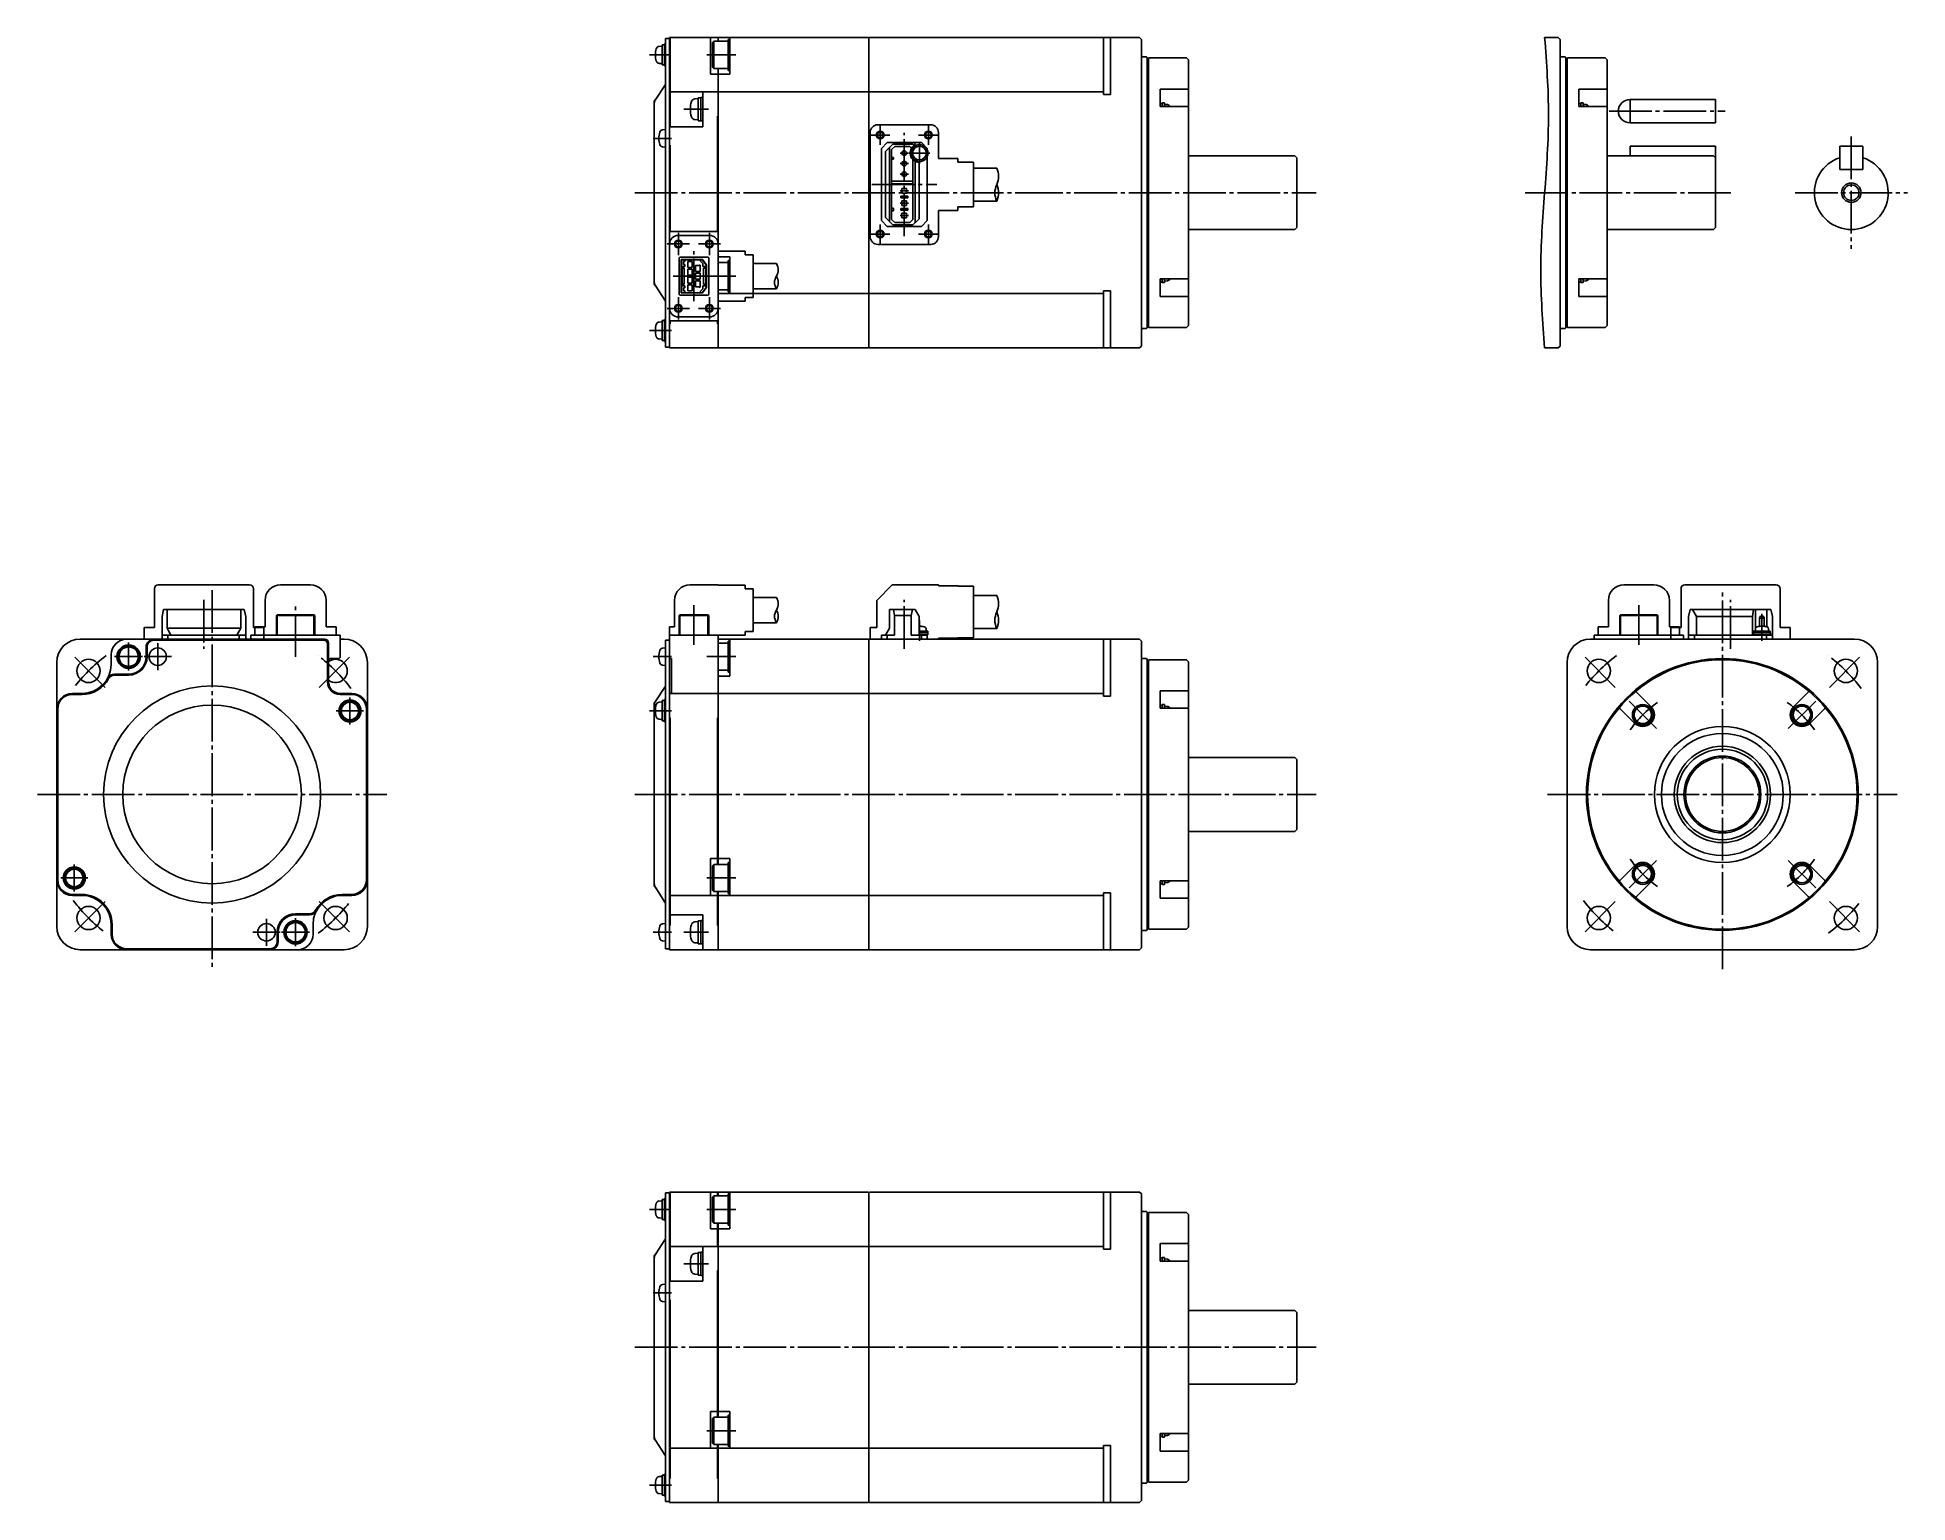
# Model space of a CAD drawing. Header units: millimetres. Extents: x -247 to 234, y -202 to 175.
import ezdxf

# ---------------------------------------------------------------- set-up
doc = ezdxf.new("R2010")
doc.units = ezdxf.units.MM
doc.linetypes.add('DASH_CENTER', pattern=[14, 11, -1, 1, -1])

msp = doc.modelspace()

# ---------------------------------------------------------------- linework, layer by layer
at = {"color": 7, "linetype": 'Continuous'}
for p, q in [((-85.6, 135), (-85.6, 174.75)), ((-85.6, 174.75), (-84.6, 174.75)), ((-84.6, 175), (-72, 175)), ((-84.6, 175), (-84.6, 95)), ((-84.4, 175), (-84.4, 161)), ((-74, 165.5), (-74, 175)), ((-73.15, 174), (-73.5, 173.65)), ((-73.5, 167.35), (-73.5, 173.65)), ((-73.15, 174), (-73.15, 167)), ((-73.15, 174), (-69.5, 174)), ((-33.3, 175), (-72, 175)), ((-72, 175), (-72, 174)), ((-69.5, 174.5), (-69, 174.5)), ((-69.5, 166.5), (-69.5, 174.5)), ((-69, 165.5), (-69, 175)), ((-33.3, 175), (-33.2, 174.9)), ((-33.2, 174.9), (-33.1, 175)), ((-33.2, 174.9), (-33.2, 95.1)), ((36.5, 175), (-33.1, 175)), ((27.2, 175), (27.2, 160.32)), ((29, 175), (29, 160.32)), ((37, 174.5), (36.5, 175)), ((37, 174.5), (37, 95.5)), ((144.35, 175), (140.85, 175)), ((144.85, 174.5), (144.35, 175)), ((144.85, 174.5), (144.85, 95.5)), ((-86.5, 172.75), (-87.28, 172.68)), ((-86.5, 173.1), (-85.9, 173.1)), ((-86.5, 167.9), (-86.5, 173.1)), ((-85.9, 173.35), (-85.6, 173.35)), ((-85.9, 167.65), (-85.9, 173.35)), ((37.3, 170), (38.3, 170)), ((38.5, 169.8), (38.3, 170)), ((38.5, 135), (38.5, 169.8)), ((38.8, 168.9), (38.7, 168.9)), ((38.9, 169.7), (38.8, 169.6)), ((38.8, 169.6), (38.8, 135)), ((48.6, 169.7), (38.9, 169.7)), ((49.1, 169.2), (48.6, 169.7)), ((49.1, 135), (49.1, 169.2)), ((145.15, 170), (146.15, 170)), ((146.35, 169.8), (146.15, 170)), ((146.35, 135), (146.35, 169.8)), ((146.65, 168.9), (146.55, 168.9)), ((146.75, 169.7), (146.65, 169.6)), ((146.65, 169.6), (146.65, 135)), ((156.45, 169.7), (146.75, 169.7)), ((156.95, 169.2), (156.45, 169.7)), ((156.95, 135), (156.95, 169.2)), ((-87.28, 168.32), (-86.5, 168.25)), ((-85.9, 167.9), (-86.5, 167.9)), ((-85.6, 167.65), (-85.9, 167.65)), ((-72, 165.5), (-74, 165.5)), ((-73.5, 167.35), (-73.15, 167)), ((-69.5, 167), (-73.15, 167)), ((-72, 167), (-72, 118.5)), ((-72, 165.5), (-69, 165.5)), ((-69.5, 166.5), (-69, 166.5)), ((-88.13, 159.09), (-85.77, 162.65)), ((-84.4, 161), (-72, 161)), ((-84.4, 161), (-84.4, 152)), ((-77.2, 159.25), (-78.05, 159.18)), ((-77.2, 159.45), (-76.5, 159.45)), ((-77.2, 159.45), (-77.2, 153.55)), ((-76.5, 159.5), (-76.5, 153.5)), ((-76.5, 159.5), (-76, 159.5)), ((-76, 152), (-76, 161)), ((-72, 161), (-33.2, 161)), ((27.2, 161), (-33.2, 161)), ((27.2, 160.32), (29, 160.32)), ((49.1, 161.71), (41.8, 161.71)), ((41.8, 161.71), (41.8, 157.22)), ((156.95, 161.71), (149.65, 161.71)), ((149.65, 161.71), (149.65, 157.22)), ((162.85, 159), (184.85, 159)), ((162.85, 159), (162.85, 153)), ((184.85, 159), (184.85, 153)), ((-88.5, 157.88), (-88.5, 135)), ((-72.2, 154.75), (-72.2, 135)), ((-72.2, 154.75), (-72, 154.75)), ((41.8, 158.01), (42.3, 158.01)), ((41.8, 157.22), (49.1, 157.22)), ((42.3, 157.22), (42.3, 158.16)), ((42.3, 158.16), (42.9, 158.16)), ((42.9, 158.16), (42.9, 157.22)), ((43.68, 157.69), (42.9, 157.76)), ((149.65, 158.01), (150.15, 158.01)), ((149.65, 157.22), (156.95, 157.22)), ((150.15, 157.22), (150.15, 158.16)), ((150.15, 158.16), (150.75, 158.16)), ((150.75, 158.16), (150.75, 157.22)), ((151.53, 157.69), (150.75, 157.76)), ((-85.6, 151.25), (-86.38, 151.18)), ((-84.6, 152), (-76, 152)), ((-78.05, 153.82), (-77.2, 153.75)), ((-76.5, 153.55), (-77.2, 153.55)), ((-76, 153.5), (-76.5, 153.5)), ((184.85, 153), (162.85, 153)), ((-86.38, 146.82), (-85.6, 146.75)), ((-84.6, 147.25), (-84.4, 147.25)), ((-84.4, 147.25), (-84.4, 125)), ((-28.5, 147.9), (-30, 146.4)), ((-30, 127.8), (-30, 146.4)), ((-28.9, 145.6), (-26.6, 147.9)), ((-28.9, 128.6), (-28.9, 145.6)), ((-28.5, 147.9), (-19.7, 147.9)), ((-27.9, 127.6), (-27.9, 146.6)), ((-26.55, 146.9), (-27.35, 146.1)), ((-27.35, 146.1), (-27.35, 128.1)), ((-27, 147.5), (-21.9, 147.5)), ((-26.55, 146.9), (-22.7, 146.9)), ((-22.7, 146.9), (-22.25, 146.45)), ((-21.57, 147.17), (-22.3, 147.9)), ((-21.4, 147.28), (-21.4, 147.9)), ((-18.2, 146.4), (-19.7, 147.9)), ((-18.2, 146.12), (-18.2, 146.4)), ((162.85, 147), (184.85, 147)), ((162.85, 144.5), (162.85, 147)), ((184.85, 147), (184.85, 144)), ((184.85, 126), (184.85, 147)), ((216.85, 147), (216.85, 141)), ((222.85, 147), (216.85, 147)), ((222.85, 141), (222.85, 147)), ((-27.35, 144.1), (-26.85, 144.1)), ((-26.85, 143.6), (-27.35, 143.6)), ((-26.85, 144.1), (-26.85, 143.6)), ((-21.9, 128.1), (-21.9, 143.51)), ((-21.3, 127.3), (-21.3, 143.07)), ((-20.3, 128.3), (-20.3, 142.8)), ((-18.2, 127.8), (-18.2, 144.28)), ((76.5, 144.5), (49.1, 144.5)), ((77, 144), (76.5, 144.5)), ((77, 126), (77, 144)), ((184.35, 144.5), (156.95, 144.5)), ((184.85, 144), (184.35, 144.5)), ((216.85, 141), (222.85, 141)), ((-88.5, 135), (-88.5, 112.12)), ((-85.6, 95.25), (-85.6, 135)), ((-72.2, 135), (-72.2, 125)), ((-27.35, 138), (-21.9, 138)), ((-21.9, 137.3), (-27.35, 137.3)), ((-23.5, 136.1), (-24.7, 136.1)), ((-24.7, 136.1), (-24.7, 134.9)), ((-24.7, 134.9), (-23.5, 134.9)), ((-23.5, 134.9), (-23.5, 136.1)), ((38.5, 100.2), (38.5, 135)), ((38.8, 135), (38.8, 100.4)), ((49.1, 100.8), (49.1, 135)), ((146.35, 100.2), (146.35, 135)), ((146.65, 135), (146.65, 100.4)), ((156.95, 100.8), (156.95, 135)), ((-27.35, 131.05), (-26.85, 131.05)), ((-26.85, 130.35), (-27.35, 130.35)), ((-26.85, 131.05), (-26.85, 130.35)), ((-23.2, 134.1), (-25, 134.1)), ((-25, 134.1), (-25, 133.7)), ((-25, 133.7), (-23.2, 133.7)), ((-25, 130.9), (-25, 130.5)), ((-23.2, 130.9), (-25, 130.9)), ((-25, 130.5), (-23.2, 130.5)), ((-24.7, 132.9), (-24.7, 131.7)), ((-23.5, 132.9), (-24.7, 132.9)), ((-24.7, 131.7), (-23.5, 131.7)), ((-23.5, 131.7), (-23.5, 132.9)), ((-23.2, 133.7), (-23.2, 134.1)), ((-23.2, 130.5), (-23.2, 130.9)), ((-28.5, 126.3), (-30, 127.8)), ((-26.6, 126.3), (-28.9, 128.6)), ((-28.5, 126.3), (-19.7, 126.3)), ((-27.35, 128.1), (-26.55, 127.3)), ((-27, 126.7), (-21.9, 126.7)), ((-26.55, 127.3), (-22.7, 127.3)), ((-23.5, 129.7), (-24.7, 129.7)), ((-24.7, 129.7), (-24.7, 128.5)), ((-24.7, 128.5), (-23.5, 128.5)), ((-23.5, 128.5), (-23.5, 129.7)), ((-22.7, 127.3), (-21.9, 128.1)), ((-22.3, 126.3), (-20.3, 128.3)), ((-18.2, 127.8), (-19.7, 126.3)), ((49.1, 125.5), (76.5, 125.5)), ((76.5, 125.5), (77, 126)), ((156.95, 125.5), (184.35, 125.5)), ((184.35, 125.5), (184.85, 126)), ((-84.6, 125), (-72, 125)), ((-82.12, 118.22), (-81.92, 118.42)), ((-82.12, 118.22), (-82.12, 108.77)), ((-74.67, 118.42), (-81.92, 118.42)), ((-81.55, 109.17), (-81.55, 117.82)), ((-81.55, 117.82), (-76.1, 117.82)), ((-81.45, 116), (-81.45, 117.75)), ((-81.45, 117.75), (-80.6, 117.75)), ((-80.6, 116), (-81.45, 116)), ((-81, 116), (-81, 115.6)), ((-80.6, 117.25), (-80.95, 117.25)), ((-80.95, 117.25), (-80.95, 116.5)), ((-80.95, 116.5), (-80.6, 116.5)), ((-80.6, 117.75), (-80.6, 117.25)), ((-80.6, 117.75), (-76.6, 117.75)), ((-80.6, 116.5), (-80.6, 116)), ((-79.88, 117.3), (-79.88, 115.7)), ((-79.7, 117.3), (-79.88, 117.3)), ((-79.88, 115.7), (-79.7, 115.7)), ((-79.7, 117.27), (-79.7, 117.3)), ((-78.7, 117.27), (-79.7, 117.27)), ((-79.7, 115.73), (-78.7, 115.73)), ((-79.7, 115.7), (-79.7, 115.73)), ((-78.7, 115.73), (-78.7, 117.27)), ((-76.9, 116.27), (-77.9, 116.27)), ((-77.9, 116.27), (-77.9, 114.73)), ((-76.9, 116.3), (-76.9, 116.27)), ((-76.72, 116.3), (-76.9, 116.3)), ((-76.72, 114.7), (-76.72, 116.3)), ((-76.6, 117.38), (-76.6, 117.75)), ((-76.17, 117.75), (-76.6, 117.75)), ((-76, 116.75), (-76.6, 117.38)), ((-75.15, 116.42), (-76.17, 117.75)), ((-75.05, 116.45), (-76.1, 117.82)), ((-76, 116), (-76, 116.75)), ((-75.15, 116), (-76, 116)), ((-75.6, 115.6), (-75.6, 116)), ((-75.15, 116), (-75.15, 116.42)), ((-75.05, 110.55), (-75.05, 116.45)), ((-74.67, 118.42), (-74.47, 118.22)), ((-74.47, 108.77), (-74.47, 118.22)), ((-72, 118.5), (-69, 118.5)), ((-72, 113.5), (-72, 118.5)), ((-72, 117), (-69.5, 117)), ((-69.5, 109.5), (-69.5, 117.5)), ((-69.5, 117.5), (-69, 117.5)), ((-69, 118.5), (-69, 109)), ((-85.77, 107.29), (-88.13, 110.91)), ((-81.35, 114.35), (-81.55, 114.35)), ((-81.55, 112.65), (-81.35, 112.65)), ((-81.45, 109.25), (-81.45, 111)), ((-81.45, 111), (-80.6, 111)), ((-81.35, 115.6), (-81.35, 111.4)), ((-81.35, 115.6), (-80.77, 115.6)), ((-80.77, 111.4), (-81.35, 111.4)), ((-81, 111.4), (-81, 111)), ((-80.77, 115.6), (-80.77, 111.4)), ((-80.6, 111), (-80.6, 110.5)), ((-79.7, 115.3), (-79.88, 115.3)), ((-79.88, 115.3), (-79.88, 113.7)), ((-79.88, 113.7), (-79.7, 113.7)), ((-79.7, 113.3), (-79.88, 113.3)), ((-79.88, 113.3), (-79.88, 111.7)), ((-79.88, 111.7), (-79.7, 111.7)), ((-79.88, 111.3), (-79.88, 109.7)), ((-79.7, 111.3), (-79.88, 111.3)), ((-79.7, 115.27), (-79.7, 115.3)), ((-78.7, 115.27), (-79.7, 115.27)), ((-79.7, 113.7), (-79.7, 113.73)), ((-79.7, 113.73), (-78.7, 113.73)), ((-79.7, 113.27), (-79.7, 113.3)), ((-78.7, 113.27), (-79.7, 113.27)), ((-79.7, 111.7), (-79.7, 111.73)), ((-79.7, 111.73), (-78.7, 111.73)), ((-79.7, 111.27), (-79.7, 111.3)), ((-78.7, 111.27), (-79.7, 111.27)), ((-78.7, 113.73), (-78.7, 115.27)), ((-78.7, 111.73), (-78.7, 113.27)), ((-78.7, 109.73), (-78.7, 111.27)), ((-77.9, 114.73), (-76.9, 114.73)), ((-77.9, 114.27), (-77.9, 112.73)), ((-76.9, 114.27), (-77.9, 114.27)), ((-77.9, 112.73), (-76.9, 112.73)), ((-77.9, 112.27), (-77.9, 110.73)), ((-76.9, 112.27), (-77.9, 112.27)), ((-76.9, 114.73), (-76.9, 114.7)), ((-76.9, 114.7), (-76.72, 114.7)), ((-76.72, 114.3), (-76.9, 114.3)), ((-76.9, 114.3), (-76.9, 114.27)), ((-76.9, 112.73), (-76.9, 112.7)), ((-76.9, 112.7), (-76.72, 112.7)), ((-76.72, 112.3), (-76.9, 112.3)), ((-76.9, 112.3), (-76.9, 112.27)), ((-76.72, 112.7), (-76.72, 114.3)), ((-76.72, 110.7), (-76.72, 112.3)), ((-76, 110.25), (-76, 111)), ((-76, 111), (-75.15, 111)), ((-75.82, 111.4), (-75.82, 115.6)), ((-75.82, 115.6), (-75.25, 115.6)), ((-75.25, 111.4), (-75.82, 111.4)), ((-75.6, 111), (-75.6, 111.4)), ((-75.25, 111.4), (-75.25, 115.6)), ((-75.25, 114.35), (-75.05, 114.35)), ((-75.05, 112.65), (-75.25, 112.65)), ((-75.15, 110.58), (-75.15, 111)), ((-72, 109), (-72, 113.5)), ((49.1, 112.78), (41.8, 112.78)), ((41.8, 112.78), (41.8, 108.29)), ((42.3, 111.99), (41.8, 111.99)), ((42.3, 111.84), (42.3, 112.78)), ((42.9, 111.84), (42.3, 111.84)), ((42.9, 112.78), (42.9, 111.84)), ((42.9, 112.24), (43.68, 112.31)), ((156.95, 112.78), (149.65, 112.78)), ((149.65, 112.78), (149.65, 108.29)), ((150.15, 111.99), (149.65, 111.99)), ((150.15, 111.84), (150.15, 112.78)), ((150.75, 111.84), (150.15, 111.84)), ((150.75, 112.78), (150.75, 111.84)), ((150.75, 112.24), (151.53, 112.31)), ((-82.12, 108.77), (-81.92, 108.57)), ((-81.92, 108.57), (-74.67, 108.57)), ((-76.1, 109.17), (-81.55, 109.17)), ((-80.6, 109.25), (-81.45, 109.25)), ((-80.6, 110.5), (-80.95, 110.5)), ((-80.95, 110.5), (-80.95, 109.75)), ((-80.95, 109.75), (-80.6, 109.75)), ((-80.6, 109.75), (-80.6, 109.25)), ((-80.6, 109.25), (-76.6, 109.25)), ((-79.88, 109.7), (-79.7, 109.7)), ((-79.7, 109.73), (-78.7, 109.73)), ((-79.7, 109.7), (-79.7, 109.73)), ((-77.9, 110.73), (-76.9, 110.73)), ((-76.9, 110.73), (-76.9, 110.7)), ((-76.9, 110.7), (-76.72, 110.7)), ((-76.6, 109.62), (-76, 110.25)), ((-76.6, 109.25), (-76.6, 109.62)), ((-76.6, 109.25), (-76.17, 109.25)), ((-76.17, 109.25), (-75.15, 110.58)), ((-76.1, 109.17), (-75.05, 110.55)), ((-74.47, 108.77), (-74.67, 108.57)), ((-69.5, 110), (-72, 110)), ((-72, 109), (-33.2, 109)), ((-72, 109), (-72, 95)), ((-69.5, 109.5), (-69, 109.5)), ((27.2, 109), (-33.2, 109)), ((29, 109.68), (27.2, 109.68)), ((27.2, 109.68), (27.2, 95)), ((29, 95), (29, 109.68)), ((41.8, 108.29), (49.1, 108.29)), ((149.65, 108.29), (156.95, 108.29)), ((-86.5, 101.75), (-87.28, 101.68)), ((-86.5, 102.1), (-85.9, 102.1)), ((-86.5, 96.9), (-86.5, 102.1)), ((-85.9, 102.35), (-85.6, 102.35)), ((-85.9, 96.65), (-85.9, 102.35)), ((-84.6, 102), (-72, 102)), ((-84.6, 101.25), (-84.4, 101.25)), ((-84.4, 101.25), (-84.4, 102)), ((-72.2, 102), (-72.2, 101.25)), ((-72.2, 101.25), (-72, 101.25)), ((-87.28, 97.32), (-86.5, 97.25)), ((-85.9, 96.9), (-86.5, 96.9)), ((-85.6, 96.65), (-85.9, 96.65)), ((38.3, 100), (37.3, 100)), ((38.3, 100), (38.5, 100.2)), ((38.7, 101.1), (38.8, 101.1)), ((38.8, 100.4), (38.9, 100.3)), ((38.9, 100.3), (48.6, 100.3)), ((48.6, 100.3), (49.1, 100.8)), ((146.15, 100), (145.15, 100)), ((146.15, 100), (146.35, 100.2)), ((146.55, 101.1), (146.65, 101.1)), ((146.65, 100.4), (146.75, 100.3)), ((146.75, 100.3), (156.45, 100.3)), ((156.45, 100.3), (156.95, 100.8)), ((-84.6, 95.25), (-85.6, 95.25)), ((-84.6, 95), (-72, 95)), ((-33.3, 95), (-72, 95)), ((-33.2, 95.1), (-33.3, 95)), ((-33.1, 95), (-33.2, 95.1)), ((-33.1, 95), (36.5, 95)), ((36.5, 95), (37, 95.5)), ((140.85, 95), (144.35, 95)), ((144.35, 95), (144.85, 95.5)), ((-215.3, 25.8), (-214.9, 27.6)), ((-215.3, 25.8), (-215.3, 20)), ((-194.1, 27.6), (-214.9, 27.6)), ((-214, 27.6), (-214, 22.8)), ((-195, 27.6), (-195, 22.8)), ((-194.1, 27.6), (-193.7, 25.8)), ((-193.7, 25.8), (-193.7, 20)), ((-185.62, 26.3), (-185.82, 26.1)), ((-185.82, 21), (-185.82, 26.1)), ((-185.82, 26.1), (-175.97, 26.1)), ((-185.62, 21), (-185.62, 26.3)), ((-185.62, 26.3), (-176.17, 26.3)), ((-176.17, 21), (-176.17, 26.3)), ((-175.97, 26.1), (-176.17, 26.3)), ((-175.97, 26.1), (-175.97, 21)), ((-82.12, 26.1), (-81.92, 26.3)), ((-82.12, 21), (-82.12, 26.1)), ((-82.12, 26.1), (-74.47, 26.1)), ((-81.92, 26.3), (-74.67, 26.3)), ((-81.92, 21), (-81.92, 26.3)), ((-74.67, 26.3), (-74.47, 26.1)), ((-74.67, 26.3), (-74.67, 21)), ((-74.47, 26.1), (-74.47, 21)), ((-27.9, 22.8), (-27.9, 27.6)), ((-27.9, 27.6), (-21.3, 27.6)), ((-26.9, 27.6), (-26.6, 26.1)), ((-26.6, 26.1), (-26.6, 21)), ((-26.6, 26.1), (-22.3, 26.1)), ((-22.3, 26.1), (-22, 27.6)), ((-22.3, 26.1), (-22.3, 21)), ((-21.3, 27.6), (-20.3, 25.8)), ((-20.3, 25.8), (-20.3, 21)), ((160.4, 26.3), (160.2, 26.1)), ((160.2, 21), (160.2, 26.1)), ((160.2, 26.1), (170.05, 26.1)), ((160.4, 26.3), (169.85, 26.3)), ((160.4, 21), (160.4, 26.3)), ((170.05, 26.1), (169.85, 26.3)), ((169.85, 26.3), (169.85, 21)), ((170.05, 26.1), (170.05, 21)), ((177.93, 25.8), (178.33, 27.6)), ((177.93, 25.8), (177.93, 20)), ((178.33, 27.6), (199.13, 27.6)), ((178.93, 27.6), (179.93, 25.8)), ((179.93, 25.8), (179.93, 21)), ((179.93, 25.8), (194.43, 25.8)), ((194.69, 27.6), (194.43, 25.8)), ((194.43, 25.8), (194.43, 21)), ((195.13, 27.6), (195.13, 22.68)), ((196.23, 25.4), (196.23, 23.31)), ((197.43, 25.4), (196.23, 25.4)), ((197.43, 25.4), (197.43, 23.31)), ((198.08, 27.6), (198.08, 23.17)), ((199.13, 27.6), (199.53, 25.8)), ((199.53, 25.8), (199.53, 20)), ((-224.4, 20), (-236.4, 20)), ((-192.4, 20), (-224.4, 20)), ((-217.4, 19.75), (-202.4, 19.75)), ((-193.7, 21), (-215.3, 21)), ((-195, 22.8), (-214, 22.8)), ((-214, 22.8), (-213, 21)), ((-213.8, 21), (-213.8, 20)), ((-202.4, 19.75), (-173.65, 19.75)), ((-196, 21), (-195, 22.8)), ((-195.4, 20), (-195.4, 21)), ((-169.4, 21), (-192.4, 21)), ((-192.4, 20), (-192.4, 21)), ((-192.4, 20), (-173.4, 20)), ((-169.4, 21), (-169.4, 15.5)), ((-168.4, 20), (-169.4, 20)), ((-85.6, 19.75), (-84.6, 19.75)), ((-85.6, -20), (-85.6, 19.75)), ((-84.6, 21), (-84.6, -60)), ((-84.6, 21), (-72, 21)), ((-72, 21), (-72, -36.5)), ((-33.3, 20), (-72, 20)), ((-69.5, 11.5), (-69.5, 19.5)), ((-69.5, 19.5), (-69, 19.5)), ((-69, 10.5), (-69, 20)), ((-33.3, 20), (-33.2, 19.9)), ((-33.2, 19.9), (-33.1, 20)), ((-33.2, 19.9), (-33.2, -59.9)), ((36.5, 20), (-33.1, 20)), ((-30, 20), (-30, 21)), ((-30, 21), (-26.6, 21)), ((-28.9, 21), (-27.9, 22.8)), ((-28.5, 21), (-28.5, 20)), ((-22.3, 21), (-18.2, 21)), ((-20.3, 22.05), (-18.05, 22.05)), ((-20.3, 21.6), (-18, 21.6)), ((-20.3, 21.1), (-18, 21.1)), ((-19.7, 21), (-19.7, 20)), ((-18.65, 21.1), (-18.65, 21)), ((-18.45, 22.05), (-18.5, 22.64)), ((-18.2, 21), (-18.2, 20)), ((-18.05, 21.6), (-18.05, 22.05)), ((-18, 21.6), (-18, 21.1)), ((27.2, 20), (27.2, 5.32)), ((29, 20), (29, 5.32)), ((37, 19.5), (36.5, 20)), ((37, 19.5), (37, -59.5)), ((152.63, 20), (220.63, 20)), ((153.63, 20), (153.63, 21)), ((153.63, 21), (176.63, 21)), ((176.63, 21), (176.63, 20)), ((199.53, 21), (177.93, 21)), ((179.43, 21), (179.43, 20)), ((194.63, 21.1), (194.63, 21.6)), ((194.63, 21.6), (196.83, 21.6)), ((194.63, 21.1), (196.83, 21.1)), ((194.68, 22.05), (194.68, 21.6)), ((194.68, 22.05), (196.83, 22.05)), ((195.13, 22.64), (195.08, 22.05)), ((195.28, 21), (195.28, 21.1)), ((196.83, 22.05), (198.98, 22.05)), ((196.83, 21.6), (199.03, 21.6)), ((196.83, 21.1), (199.03, 21.1)), ((198.03, 21), (198.03, 20)), ((198.38, 21.1), (198.38, 21)), ((198.58, 22.05), (198.53, 22.64)), ((198.98, 21.6), (198.98, 22.05)), ((199.03, 21.6), (199.03, 21.1)), ((-228.4, 16), (-228.4, 13.5)), ((-219.4, 18), (-219.4, 14.25)), ((-219.15, 18), (-219.15, 15.5)), ((-172.65, 18.75), (-172.65, 9)), ((-172.4, 14.5), (-172.4, 19)), ((-172.4, 9), (-172.4, 14.5)), ((-171.9, 15), (-169.9, 15)), ((-85.6, 17.75), (-86.38, 17.68)), ((-84.6, 15), (-84.1, 15)), ((-84.1, 15), (-84.1, 6)), ((-72, 19), (-69.5, 19)), ((37.3, 15), (38.3, 15)), ((38.5, 14.8), (38.3, 15)), ((38.5, -20), (38.5, 14.8)), ((38.9, 14.7), (38.8, 14.6)), ((38.8, 14.6), (38.8, -20)), ((48.6, 14.7), (38.9, 14.7)), ((49.1, 14.2), (48.6, 14.7)), ((146.71, 15), (146.63, 15)), ((146.71, 15), (146.63, 15)), ((-242.4, 14), (-242.4, 2)), ((-227.53, 11), (-223.9, 11)), ((-227.53, 10.75), (-223.9, 10.75)), ((-162.4, 2), (-162.4, 14)), ((-86.38, 13.32), (-85.6, 13.25)), ((-69.5, 12), (-72, 12)), ((-72, 10.5), (-69, 10.5)), ((-69.5, 11.5), (-69, 11.5)), ((38.8, 13.9), (38.7, 13.9)), ((49.1, -20), (49.1, 14.2)), ((146.63, 14), (146.63, -54)), ((226.63, -54), (226.63, 14)), ((-238.4, 6), (-235.9, 6)), ((-238.4, 5.75), (-235.9, 5.75)), ((-166.4, 6), (-169.4, 6)), ((-169.4, 5.75), (-166.4, 5.75)), ((-88.13, 4.09), (-85.77, 7.65)), ((-84.6, 6), (-72, 6)), ((-72, 6), (-33.2, 6)), ((27.2, 6), (-33.2, 6)), ((27.2, 5.32), (29, 5.32)), ((49.1, 6.71), (41.8, 6.71)), ((41.8, 6.71), (41.8, 2.22)), ((168.24, 2.63), (164.55, 6.32)), ((208.7, 6.32), (205.01, 2.63)), ((-242.4, 2), (-242.4, -42)), ((-242.4, 1.32), (-242.4, -54)), ((-242.15, 2), (-242.15, -20)), ((-162.65, 2), (-162.65, -20)), ((-162.4, -42), (-162.4, 2)), ((-88.5, 2.88), (-88.5, -20)), ((-86.5, 3.83), (-87.28, 3.77)), ((-86.5, -1.02), (-86.5, 4.18)), ((-86.5, 4.18), (-85.9, 4.18)), ((-85.9, -1.27), (-85.9, 4.43)), ((-85.9, 4.43), (-85.6, 4.43)), ((41.8, 3.01), (42.3, 3.01)), ((41.8, 2.22), (49.1, 2.22)), ((42.3, 2.22), (42.3, 3.16)), ((42.3, 3.16), (42.9, 3.16)), ((42.9, 3.16), (42.9, 2.22)), ((43.68, 2.69), (42.9, 2.76)), ((160.31, 2.08), (164, -1.62)), ((209.25, -1.62), (212.95, 2.08)), ((-87.28, -0.6), (-86.5, -0.67)), ((-85.9, -1.02), (-86.5, -1.02)), ((-85.6, -1.27), (-85.9, -1.27)), ((-84.6, -0.25), (-84.4, -0.25)), ((-84.4, -0.25), (-84.4, -46)), ((-72.2, -38), (-72.2, -0.25)), ((-72.2, -0.25), (-72, -0.25)), ((76.5, -10.5), (49.1, -10.5)), ((77, -11), (76.5, -10.5)), ((77, -29), (77, -11)), ((-242.15, -42), (-242.15, -20)), ((-162.65, -42), (-162.65, -20)), ((-88.5, -20), (-88.5, -42.88)), ((-85.6, -59.75), (-85.6, -20)), ((38.5, -54.8), (38.5, -20)), ((38.8, -20), (38.8, -54.6)), ((49.1, -54.2), (49.1, -20)), ((49.1, -29.5), (76.5, -29.5)), ((76.5, -29.5), (77, -29)), ((-74, -36.5), (-72, -36.5)), ((-74, -46), (-74, -36.5)), ((-73.15, -38), (-73.5, -38.35)), ((-73.5, -44.65), (-73.5, -38.35)), ((-73.15, -38), (-73.15, -45)), ((-73.15, -38), (-69.5, -38)), ((-72, -38), (-72, -36.5)), ((-72, -36.5), (-69, -36.5)), ((-69.5, -37.5), (-69, -37.5)), ((-69.5, -45.5), (-69.5, -37.5)), ((-69, -36.5), (-69, -46)), ((164, -38.38), (160.31, -42.08)), ((212.95, -42.08), (209.25, -38.38)), ((-162.4, -42), (-162.4, -54)), ((49.1, -42.22), (41.8, -42.22)), ((41.8, -42.22), (41.8, -46.71)), ((42.3, -43.01), (41.8, -43.01)), ((42.3, -43.16), (42.3, -42.22)), ((42.9, -43.16), (42.3, -43.16)), ((42.9, -42.22), (42.9, -43.16)), ((42.9, -42.76), (43.68, -42.69)), ((164.55, -46.32), (168.24, -42.63)), ((205.01, -42.63), (208.7, -46.32)), ((-238.4, -45.75), (-235.9, -45.75)), ((-238.4, -46), (-235.9, -46)), ((-166.4, -45.75), (-168.9, -45.75)), ((-166.4, -46), (-168.9, -46)), ((-85.77, -47.71), (-88.13, -44.09)), ((-84.4, -46), (-72, -46)), ((-84.4, -53.75), (-84.4, -46)), ((-73.5, -44.65), (-73.15, -45)), ((-69.5, -45), (-73.15, -45)), ((-72.2, -45), (-72.2, -53.75)), ((-72, -46), (-72, -45)), ((-72, -46), (-72, -60)), ((-72, -46), (-33.2, -46)), ((-69.5, -45.5), (-69, -45.5)), ((27.2, -46), (-33.2, -46)), ((27.2, -45.32), (27.2, -60)), ((29, -45.32), (27.2, -45.32)), ((29, -60), (29, -45.32)), ((41.8, -46.71), (49.1, -46.71)), ((-177.27, -50.75), (-180.9, -50.75)), ((-177.27, -51), (-180.9, -51)), ((-84.4, -51), (-76, -51)), ((-77.2, -52.75), (-78.05, -52.82)), ((-77.2, -52.55), (-77.2, -58.45)), ((-77.2, -52.55), (-76.5, -52.55)), ((-76.5, -52.5), (-76, -52.5)), ((-76.5, -52.5), (-76.5, -58.5)), ((-76, -51), (-76, -60)), ((-228.4, -56), (-228.4, -53.5)), ((-228.15, -56), (-228.15, -53.5)), ((-185.65, -58), (-185.65, -55.5)), ((-185.4, -58), (-185.4, -54.25)), ((-176.4, -56), (-176.4, -53.5)), ((-85.6, -53.25), (-86.38, -53.32)), ((-86.38, -57.68), (-85.6, -57.75)), ((-84.6, -53.75), (-84.4, -53.75)), ((-72.2, -53.75), (-72, -53.75)), ((38.3, -55), (37.3, -55)), ((38.3, -55), (38.5, -54.8)), ((38.7, -53.9), (38.8, -53.9)), ((38.8, -54.6), (38.9, -54.7)), ((38.9, -54.7), (48.6, -54.7)), ((48.6, -54.7), (49.1, -54.2)), ((-236.4, -60), (-168.4, -60)), ((-224.4, -59.75), (-202.4, -59.75)), ((-224.4, -60), (-180.4, -60)), ((-187.4, -59.75), (-202.4, -59.75)), ((-84.6, -59.75), (-85.6, -59.75)), ((-84.6, -60), (-72, -60)), ((-78.05, -58.18), (-77.2, -58.25)), ((-76.5, -58.45), (-77.2, -58.45)), ((-76, -58.5), (-76.5, -58.5)), ((-33.3, -60), (-72, -60)), ((-33.2, -59.9), (-33.3, -60)), ((-33.1, -60), (-33.2, -59.9)), ((-33.1, -60), (36.5, -60)), ((36.5, -60), (37, -59.5)), ((152.63, -60), (220.63, -60)), ((-86.5, -124.65), (-87.28, -124.72)), ((-86.5, -129.5), (-86.5, -124.3)), ((-86.5, -124.3), (-85.9, -124.3)), ((-85.9, -129.75), (-85.9, -124.05)), ((-85.9, -124.05), (-85.6, -124.05)), ((-85.6, -122.65), (-84.6, -122.65)), ((-85.6, -162.4), (-85.6, -122.65)), ((-84.6, -122.4), (-84.6, -202.4)), ((-84.6, -122.4), (-72, -122.4)), ((-84.4, -122.4), (-84.4, -136.4)), ((-74, -131.9), (-74, -122.4)), ((-73.15, -123.4), (-73.5, -123.75)), ((-73.5, -130.05), (-73.5, -123.75)), ((-73.15, -123.4), (-69.5, -123.4)), ((-73.15, -123.4), (-73.15, -130.4)), ((-72.2, -123.4), (-72.2, -122.4)), ((-72, -122.4), (-72, -123.4)), ((-33.3, -122.4), (-72, -122.4)), ((-69.5, -130.9), (-69.5, -122.9)), ((-69.5, -122.9), (-69, -122.9)), ((-69, -131.9), (-69, -122.4)), ((-33.2, -122.5), (-33.2, -202.3)), ((36.5, -122.4), (-33.1, -122.4)), ((27.2, -122.4), (27.2, -137.08)), ((29, -122.4), (29, -137.08)), ((37, -122.9), (36.5, -122.4)), ((37, -122.9), (37, -201.9)), ((-87.28, -129.08), (-86.5, -129.15)), ((-85.9, -129.5), (-86.5, -129.5)), ((-85.6, -129.75), (-85.9, -129.75)), ((-73.5, -130.05), (-73.15, -130.4)), ((37.3, -127.4), (38.3, -127.4)), ((38.5, -127.6), (38.3, -127.4)), ((38.5, -162.4), (38.5, -127.6)), ((38.8, -128.5), (38.7, -128.5)), ((38.9, -127.7), (38.8, -127.8)), ((38.8, -127.8), (38.8, -162.4)), ((48.6, -127.7), (38.9, -127.7)), ((49.1, -128.2), (48.6, -127.7)), ((49.1, -162.4), (49.1, -128.2)), ((-88.13, -138.3), (-85.77, -134.75)), ((-72, -131.9), (-74, -131.9)), ((-69.5, -130.4), (-73.15, -130.4)), ((-72.2, -130.4), (-72.2, -136.4)), ((-72, -130.4), (-72, -178.9)), ((-72, -131.9), (-69, -131.9)), ((-69.5, -130.9), (-69, -130.9)), ((-88.5, -139.52), (-88.5, -162.4)), ((-84.4, -136.4), (-84.4, -145.4)), ((-84.4, -136.4), (-72, -136.4)), ((-77.2, -138.15), (-78.05, -138.22)), ((-77.2, -137.95), (-76.5, -137.95)), ((-77.2, -137.95), (-77.2, -143.85)), ((-76.5, -137.9), (-76.5, -143.9)), ((-76.5, -137.9), (-76, -137.9)), ((-76, -145.4), (-76, -136.4)), ((-72, -136.4), (-33.2, -136.4)), ((27.2, -136.4), (-33.2, -136.4)), ((27.2, -137.08), (29, -137.08)), ((41.8, -135.69), (41.8, -140.18)), ((49.1, -135.69), (41.8, -135.69)), ((41.8, -139.39), (42.3, -139.39)), ((42.3, -139.24), (42.9, -139.24)), ((42.3, -140.18), (42.3, -139.24)), ((42.9, -139.24), (42.9, -140.18)), ((43.68, -139.71), (42.9, -139.64)), ((-78.05, -143.57), (-77.2, -143.65)), ((-76.5, -143.85), (-77.2, -143.85)), ((-76, -143.9), (-76.5, -143.9)), ((-72.2, -142.65), (-72, -142.65)), ((-72.2, -142.65), (-72.2, -162.4)), ((41.8, -140.18), (49.1, -140.18)), ((-85.6, -146.15), (-86.38, -146.22)), ((-84.6, -145.4), (-76, -145.4)), ((-86.38, -150.58), (-85.6, -150.65)), ((-84.6, -150.15), (-84.4, -150.15)), ((-84.4, -150.15), (-84.4, -196.15)), ((76.5, -152.9), (49.1, -152.9)), ((77, -153.4), (76.5, -152.9)), ((77, -171.4), (77, -153.4)), ((-88.5, -162.4), (-88.5, -185.27)), ((-85.6, -202.15), (-85.6, -162.4)), ((-72.2, -162.4), (-72.2, -180.4)), ((38.5, -197.2), (38.5, -162.4)), ((38.8, -162.4), (38.8, -197)), ((49.1, -196.6), (49.1, -162.4)), ((49.1, -171.9), (76.5, -171.9)), ((76.5, -171.9), (77, -171.4)), ((-74, -188.4), (-74, -178.9)), ((-72.2, -178.9), (-74, -178.9)), ((-73.15, -180.4), (-73.5, -180.75)), ((-73.5, -187.05), (-73.5, -180.75)), ((-73.15, -180.4), (-73.15, -187.4)), ((-73.15, -180.4), (-69.5, -180.4)), ((-72, -180.4), (-72, -178.9)), ((-72, -178.9), (-69, -178.9)), ((-69.5, -179.9), (-69, -179.9)), ((-69.5, -187.9), (-69.5, -179.9)), ((-69, -178.9), (-69, -188.4)), ((-85.77, -190.11), (-88.13, -186.49)), ((-73.5, -187.05), (-73.15, -187.4)), ((-69.5, -187.4), (-73.15, -187.4)), ((-72.2, -187.4), (-72.2, -196.15)), ((-72, -187.4), (-72, -202.4)), ((27.2, -187.72), (27.2, -202.4)), ((29, -187.72), (27.2, -187.72)), ((29, -202.4), (29, -187.72)), ((41.8, -184.62), (41.8, -189.11)), ((49.1, -184.62), (41.8, -184.62)), ((42.3, -185.4), (41.8, -185.4)), ((42.3, -185.55), (42.3, -184.62)), ((42.9, -185.55), (42.3, -185.55)), ((42.9, -184.62), (42.9, -185.55)), ((42.9, -185.15), (43.68, -185.09)), ((-72, -188.4), (-84.4, -188.4)), ((-72, -188.4), (-33.2, -188.4)), ((-69.5, -187.9), (-69, -187.9)), ((27.2, -188.4), (-33.2, -188.4)), ((41.8, -189.11), (49.1, -189.11)), ((-86.5, -195.65), (-87.28, -195.72)), ((-86.5, -200.5), (-86.5, -195.3)), ((-86.5, -195.3), (-85.9, -195.3)), ((-85.9, -200.75), (-85.9, -195.05)), ((-85.9, -195.05), (-85.6, -195.05)), ((-84.6, -196.15), (-84.4, -196.15)), ((-72.2, -196.15), (-72, -196.15)), ((38.3, -197.4), (37.3, -197.4)), ((38.3, -197.4), (38.5, -197.2)), ((38.7, -196.3), (38.8, -196.3)), ((38.8, -197), (38.9, -197.1)), ((38.9, -197.1), (48.6, -197.1)), ((48.6, -197.1), (49.1, -196.6)), ((-87.28, -200.08), (-86.5, -200.15)), ((-85.9, -200.5), (-86.5, -200.5)), ((-85.6, -200.75), (-85.9, -200.75)), ((-84.6, -202.15), (-85.6, -202.15)), ((-33.2, -202.3), (-33.3, -202.4)), ((-33.1, -202.4), (-33.2, -202.3)), ((36.5, -202.4), (37, -201.9)), ((-84.6, -202.4), (-72, -202.4)), ((-33.3, -202.4), (-72, -202.4)), ((-33.1, -202.4), (36.5, -202.4))]:
    msp.add_line(p, q, dxfattribs=at)
at = {"color": 1, "linetype": 'DASH_CENTER'}
for p, q in [((-89.7, 170.5), (-84.4, 170.5)), ((-75, 170.5), (-67.5, 170.5)), ((-74.5, 156.5), (-80.88, 156.5)), ((157.45, 156), (187.35, 156)), ((-32.8, 149.85), (-27.8, 149.85)), ((-30.3, 152.35), (-30.3, 147.35)), ((-24.1, 123.8), (-24.1, 150.4)), ((-20.4, 149.85), (-15.4, 149.85)), ((-17.9, 152.35), (-17.9, 147.35)), ((219.85, 149.5), (219.85, 120.5)), ((-88.8, 149), (-84.1, 149)), ((-25.2, 145.2), (-23, 145.2)), ((-17.55, 145.2), (-22.85, 145.2)), ((-20.2, 147.85), (-20.2, 142.55)), ((-25.2, 142.5), (-23, 142.5)), ((-25.2, 139.8), (-23, 139.8)), ((-93.5, 135), (5.7, 135)), ((-32.5, 137.1), (-15.7, 137.1)), ((-25.2, 135.5), (-23, 135.5)), ((5.7, 135), (82, 135)), ((135.85, 135), (189.85, 135)), ((205.35, 135), (234.35, 135)), ((-25.2, 132.3), (-23, 132.3)), ((-30.3, 126.85), (-30.3, 121.85)), ((-25.2, 129.1), (-23, 129.1)), ((-17.9, 126.85), (-17.9, 121.85)), ((-79.45, 121.8), (-85.15, 121.8)), ((-82.3, 118.95), (-82.3, 124.65)), ((-71.45, 121.8), (-77.15, 121.8)), ((-74.3, 118.95), (-74.3, 124.65)), ((-27.8, 124.35), (-32.8, 124.35)), ((-15.4, 124.35), (-20.4, 124.35)), ((-78.3, 107.07), (-78.3, 119.92)), ((-83.62, 113.5), (-72.97, 113.5)), ((-75, 113.5), (-67.5, 113.5)), ((-82.3, 102.35), (-82.3, 108.05)), ((-74.3, 102.35), (-74.3, 108.05)), ((-85.15, 105.2), (-79.45, 105.2)), ((-77.15, 105.2), (-71.45, 105.2)), ((-84.1, 99.5), (-89.7, 99.5)), ((-204.5, 30.1), (-204.5, 17.5)), ((-202.4, 32.6), (-202.4, -65)), ((-24.1, 17.5), (-24.1, 30.1)), ((186.63, -65), (186.63, 32.6)), ((188.73, 17.5), (188.73, 30.1)), ((-180.9, 15.45), (-180.9, 28.8)), ((-78.3, 18.5), (-78.3, 28.8)), ((-20.2, 19.6), (-20.2, 24.85)), ((165.13, 18.5), (165.13, 28.8)), ((196.83, 19.6), (196.83, 26.5)), ((-229.98, 7.58), (-238.46, 16.06)), ((-220.3, 15.5), (-227.5, 15.5)), ((-223.9, 19.1), (-223.9, 11.9)), ((-219.9, 15.5), (-212.9, 15.5)), ((-216.4, 12), (-216.4, 19)), ((-174.82, 7.58), (-166.34, 16.06)), ((-88.8, 15.5), (-84.1, 15.5)), ((-75, 15.5), (-67.5, 15.5)), ((159.05, 7.58), (150.57, 16.06)), ((214.2, 7.58), (222.69, 16.06)), ((-166.9, -2), (-166.9, 5)), ((-170.4, 1.5), (-163.4, 1.5)), ((-89.7, 1.58), (-84.1, 1.58)), ((169.66, -3.03), (162.59, 4.04)), ((203.6, -3.03), (210.67, 4.04)), ((-247.4, -20), (-157.4, -20)), ((-93.5, -20), (82, -20)), ((141.63, -20), (231.63, -20)), ((-237.9, -45), (-237.9, -38)), ((169.66, -36.97), (162.59, -44.04)), ((203.6, -36.97), (210.67, -44.04)), ((-241.4, -41.5), (-234.4, -41.5)), ((-75, -41.5), (-67.5, -41.5)), ((-229.98, -47.58), (-238.46, -56.06)), ((-174.82, -47.58), (-166.34, -56.06)), ((159.05, -47.58), (150.57, -56.06)), ((214.2, -47.58), (222.69, -56.06)), ((-188.4, -59), (-188.4, -52)), ((-180.9, -51.9), (-180.9, -59.1)), ((-191.9, -55.5), (-184.9, -55.5)), ((-177.3, -55.5), (-184.5, -55.5)), ((-88.8, -55.5), (-84.1, -55.5)), ((-74.5, -55.5), (-80.88, -55.5)), ((-89.7, -126.9), (-84.4, -126.9)), ((-75, -126.9), (-67.5, -126.9)), ((-74.5, -140.9), (-80.88, -140.9)), ((-88.8, -148.4), (-84.1, -148.4)), ((-93.5, -162.4), (82, -162.4)), ((-75, -183.9), (-67.5, -183.9)), ((-84.1, -197.9), (-89.7, -197.9))]:
    msp.add_line(p, q, dxfattribs=at)
at = {"color": 4, "linetype": 'Continuous'}
for p, q in [((-88.13, 159.09), (-88.5, 158.54)), ((-85.77, 162.65), (-85.6, 162.9)), ((-85.6, 162.9), (-85.6, 163.2)), ((-88.5, 158.54), (-88.5, 157.88)), ((-32.9, 150.5), (-32.9, 123.7)), ((-17.3, 152.5), (-30.9, 152.5)), ((-15.3, 143.8), (-15.3, 150.5)), ((-15.3, 143.8), (-10.3, 143.8)), ((-10.3, 143.8), (-10.3, 142.85)), ((-10.3, 142.85), (-6.3, 142.85)), ((-6.3, 142.85), (-6.3, 131.35)), ((-6.3, 141.35), (-0.3, 141.35)), ((-10.3, 130.4), (-15.3, 130.4)), ((-15.3, 123.7), (-15.3, 130.4)), ((-10.3, 131.35), (-10.3, 130.4)), ((-6.3, 131.35), (-10.3, 131.35)), ((-6.3, 132.85), (-0.3, 132.85)), ((-84.55, 121.8), (-84.55, 105.2)), ((-74.25, 124), (-82.35, 124)), ((-72.05, 119.95), (-72.05, 121.8)), ((-30.9, 121.7), (-17.3, 121.7)), ((-65.05, 119.95), (-72.05, 119.95)), ((-65.05, 119), (-65.05, 119.95)), ((-63.05, 119), (-65.05, 119)), ((-63.05, 108), (-63.05, 119)), ((-63.05, 116.75), (-57.05, 116.75)), ((-88.5, 112.12), (-88.5, 111.46)), ((-88.5, 111.46), (-88.13, 110.91)), ((-85.6, 107.04), (-85.77, 107.29)), ((-85.6, 106.74), (-85.6, 107.04)), ((-72.05, 107.05), (-65.05, 107.05)), ((-72.05, 105.2), (-72.05, 107.05)), ((-65.05, 108), (-63.05, 108)), ((-65.05, 107.05), (-65.05, 108)), ((-63.05, 110.25), (-57.05, 110.25)), ((-82.35, 103), (-74.25, 103)), ((-216.25, 34), (-192.75, 34)), ((-184.75, 34), (-177.05, 34)), ((-72.05, 34), (-79.3, 34)), ((-72.05, 34), (-72.05, 33.95)), ((-72.05, 33.95), (-65.05, 33.95)), ((-65.05, 33.95), (-65.05, 33)), ((-31.2, 30), (-27.2, 34)), ((-27.2, 34), (-15.3, 34)), ((-15.3, 34), (-15.3, 33.7)), ((161.28, 34), (168.98, 34)), ((176.98, 34), (200.48, 34)), ((-217.25, 23), (-217.25, 33)), ((-191.75, 33), (-191.75, 23)), ((-188.75, 23.2), (-188.75, 30)), ((-173.05, 30), (-173.05, 23.2)), ((-83.3, 30), (-83.3, 23.2)), ((-65.05, 33), (-63.05, 33)), ((-63.05, 33), (-63.05, 22)), ((-63.05, 30.75), (-57.05, 30.75)), ((-31.2, 23), (-31.2, 30)), ((-15.3, 33.7), (-10.3, 33.7)), ((-10.3, 33.7), (-10.3, 33.64)), ((-10.3, 33.64), (-6.3, 33.64)), ((-6.3, 33.64), (-6.3, 20.36)), ((-6.3, 31.25), (-0.3, 31.25)), ((157.28, 23.2), (157.28, 30)), ((172.98, 30), (172.98, 23.2)), ((175.98, 23), (175.98, 33)), ((201.48, 33), (201.48, 23)), ((-63.05, 24.25), (-57.05, 24.25)), ((-219.9, 23), (-217.25, 23)), ((-219.9, 20), (-219.9, 23)), ((-189.1, 20), (-219.9, 20)), ((-191.75, 23), (-189.1, 23)), ((-191.4, 21), (-191.4, 23.2)), ((-191.4, 23.2), (-188.75, 23.2)), ((-170.4, 21), (-191.4, 21)), ((-189.1, 23), (-189.1, 20)), ((-173.05, 23.2), (-170.4, 23.2)), ((-170.4, 23.2), (-170.4, 21)), ((-83.3, 23.2), (-84.55, 23.2)), ((-84.55, 23.2), (-84.55, 21)), ((-84.55, 21), (-72.05, 21)), ((-65.05, 21.05), (-72.05, 21.05)), ((-72.05, 21.05), (-72.05, 21)), ((-65.05, 22), (-63.05, 22)), ((-65.05, 22), (-65.05, 21.05)), ((-32.9, 20), (-32.9, 23)), ((-32.9, 23), (-31.2, 23)), ((-32.9, 20), (-15.3, 20)), ((-15.3, 20), (-15.3, 20.3)), ((-15.3, 20.3), (-10.3, 20.3)), ((-6.3, 20.36), (-10.3, 20.36)), ((-10.3, 20.36), (-10.3, 20.3)), ((-6.3, 22.75), (-0.3, 22.75)), ((154.63, 23.2), (157.28, 23.2)), ((154.63, 21), (154.63, 23.2)), ((175.63, 21), (154.63, 21)), ((172.98, 23.2), (175.63, 23.2)), ((173.33, 20), (173.33, 23)), ((173.33, 23), (175.98, 23)), ((204.13, 20), (173.33, 20)), ((175.63, 23.2), (175.63, 21)), ((201.48, 23), (204.13, 23)), ((204.13, 23), (204.13, 20)), ((-85.77, 7.65), (-85.6, 7.9)), ((-85.6, 7.9), (-85.6, 8.2)), ((-88.13, 4.09), (-88.5, 3.54)), ((-88.5, 3.54), (-88.5, 2.88)), ((-88.5, -42.88), (-88.5, -43.54)), ((-88.5, -43.54), (-88.13, -44.09)), ((-85.6, -47.96), (-85.77, -47.71)), ((-85.6, -48.26), (-85.6, -47.96)), ((-85.77, -134.75), (-85.6, -134.5)), ((-85.6, -134.5), (-85.6, -134.2)), ((-88.13, -138.3), (-88.5, -138.86)), ((-88.5, -138.86), (-88.5, -139.52)), ((-88.5, -185.27), (-88.5, -185.94)), ((-88.5, -185.94), (-88.13, -186.49)), ((-85.6, -190.36), (-85.77, -190.11)), ((-85.6, -190.66), (-85.6, -190.36))]:
    msp.add_line(p, q, dxfattribs=at)
at = {"color": 2, "linetype": 'Continuous'}
for centre, radius in [((-30.3, 149.85), 1), ((-17.9, 149.85), 1), ((219.85, 135), 2.5), ((-30.3, 124.35), 1), ((-17.9, 124.35), 1), ((-82.3, 121.8), 1), ((-74.3, 121.8), 1), ((-82.3, 105.2), 1), ((-74.3, 105.2), 1)]:
    msp.add_circle(centre, radius, dxfattribs=at)
at = {"color": 7, "linetype": 'Continuous'}
for centre, radius in [((-30.3, 149.85), 0.75), ((-17.9, 149.85), 0.75), ((-24.1, 145.2), 0.6), ((-20.2, 145.2), 2.2), ((-20.2, 145.2), 2.15), ((-20.2, 145.2), 1.75), ((-24.1, 142.5), 0.6), ((-24.1, 139.8), 0.6), ((219.85, 135), 2), ((-82.3, 121.8), 0.8), ((-74.3, 121.8), 0.8), ((-30.3, 124.35), 0.75), ((-17.9, 124.35), 0.75), ((-82.3, 105.2), 0.8), ((-74.3, 105.2), 0.8), ((-234.22, 11.82), 3), ((-223.9, 15.5), 3), ((-223.9, 15.5), 2.75), ((-223.9, 15.5), 2.5), ((-216.4, 15.5), 2.25), ((186.63, -20), 35), ((154.81, 11.82), 3), ((186.63, -20), 34.7), ((218.45, 11.82), 3), ((-202.4, -20), 27.96), ((-202.4, -20), 23), ((-166.9, 1.5), 2.85), ((-166.9, 1.5), 2.6), ((-166.9, 1.5), 2.25), ((166.12, 0.51), 2.65), ((166.12, 0.51), 2.25), ((207.13, 0.51), 2.65), ((207.13, 0.51), 2.25), ((186.63, -20), 17.5), ((186.63, -20), 15.7), ((186.63, -20), 12.4), ((186.63, -20), 11.65), ((186.63, -20), 9.9), ((186.63, -20), 9.5), ((166.12, -40.51), 2.65), ((166.12, -40.51), 2.25), ((207.13, -40.51), 2.65), ((207.13, -40.51), 2.25), ((-237.9, -41.5), 2.85), ((-237.9, -41.5), 2.6), ((-237.9, -41.5), 2.25), ((-234.22, -51.82), 3), ((-180.9, -55.5), 3), ((-180.9, -55.5), 2.75), ((-170.58, -51.82), 3), ((154.81, -51.82), 3), ((218.45, -51.82), 3), ((-188.4, -55.5), 2.25), ((-180.9, -55.5), 2.5)]:
    msp.add_circle(centre, radius, dxfattribs=at)
for centre, radius, start, end in [((-82.2, 170.5), 6, 164.5573, 180), ((-82.2, 170.5), 6, 180, 195.4427), ((-87.21, 171.88), 0.8, 95, 164.5573), ((-87.21, 169.12), 0.8, 195.4427, 265), ((37.3, 170.3), 0.3, 180, 270), ((38.7, 169.1), 0.2, 180, 270), ((145.15, 170.3), 0.3, 180, 270), ((146.55, 169.1), 0.2, 180, 270), ((-86.3, 157.88), 2.2, 146.3649, 180), ((-86.6, 163.2), 1, 326.3649, 0), ((-77.96, 158.18), 1, 95, 163.743), ((162.85, 156), 3, 90, 180), ((-72.2, 156.5), 7, 163.743, 180), ((-72.2, 156.5), 7, 180, 196.257), ((-77.96, 154.82), 1, 196.257, 265), ((43.61, 156.89), 0.8, 24.57, 85), ((151.46, 156.89), 0.8, 24.57, 85), ((162.85, 156), 3, 180, 270), ((-81.3, 149), 6, 164.5573, 180), ((-86.31, 150.38), 0.8, 95, 164.5573), ((-81.3, 149), 6, 180, 195.4427), ((-86.31, 147.62), 0.8, 195.4427, 265), ((-20.2, 145.2), 2.4, 120, 267.612), ((219.85, 135), 9.5, 108.4085, 270), ((219.85, 135), 9.5, 270, 71.5915), ((-86.3, 112.12), 2.2, 180, 213.6351), ((43.61, 113.11), 0.8, 275, 335.43), ((151.46, 113.11), 0.8, 275, 335.43), ((-86.6, 106.74), 1, 0, 33.6351), ((-87.21, 100.88), 0.8, 95, 164.5573), ((-82.2, 99.5), 6, 164.5573, 180), ((-82.2, 99.5), 6, 180, 195.4427), ((-87.21, 98.12), 0.8, 195.4427, 265), ((37.3, 99.7), 0.3, 90, 180), ((38.7, 100.9), 0.2, 90, 180), ((145.15, 99.7), 0.3, 90, 180), ((146.55, 100.9), 0.2, 90, 180), ((196.83, 25.4), 0.6, 0.0018, 179.9982), ((-236.4, 14), 6, 90, 180), ((-224.4, 16), 4, 90, 180), ((-217.4, 18), 2, 90, 180), ((-217.4, 18), 1.75, 90, 180), ((-215.15, 19.5), 0.5, 30, 90), ((-173.65, 18.75), 1, 0, 90), ((-173.4, 19), 1, 0, 90), ((-168.4, 14), 6, 0, 90), ((-20.2, 18.85), 4.5, 90, 91.2733), ((-20.2, 18.85), 4.5, 73.6123, 90), ((-19.1, 22.59), 0.6, 5, 73.6123), ((152.63, 14), 6, 90, 180), ((195.73, 22.59), 0.6, 106.3877, 175), ((196.83, 18.85), 4.5, 90, 106.3877), ((196.83, 18.85), 4.5, 73.6123, 90), ((197.93, 22.59), 0.6, 5, 73.6123), ((220.63, 14), 6, 0, 90), ((-223.9, 15.5), 4.75, 270, 0), ((-223.9, 15.5), 4.5, 270, 0), ((-171.9, 14.5), 0.5, 90, 180), ((-170.58, 11.82), 3, 232.6558, 127.3442), ((-169.9, 15.5), 0.5, 270, 0), ((-81.3, 15.5), 6, 164.5573, 180), ((-81.3, 15.5), 6, 180, 195.4427), ((-86.31, 16.88), 0.8, 95, 164.5573), ((37.3, 15.3), 0.3, 180, 270), ((-235.9, 13.5), 7.5, 270, 0), ((-235.9, 13.5), 7.75, 270, 331.7263), ((-227.53, 9), 2, 90, 151.7263), ((-227.53, 9), 1.75, 90, 151.7263), ((-218.9, 14.25), 0.5, 180, 200.4137), ((-86.31, 14.12), 0.8, 195.4427, 265), ((38.7, 14.1), 0.2, 180, 270), ((-238.4, 2), 4, 90, 180), ((-238.4, 2), 3.75, 90, 180), ((-169.4, 9), 3.25, 180, 270), ((-169.4, 9), 3, 180, 270), ((-168.15, 5.5), 0.5, 90, 150), ((-166.4, 2), 4, 0, 90), ((-166.4, 2), 3.75, 0, 90), ((-86.6, 8.2), 1, 326.3649, 0), ((164.9, 6.67), 0.5, 182.6229, 225), ((208.35, 6.67), 0.5, 315, 357.3771), ((-162.9, 0.25), 0.5, 300, 0), ((-86.3, 2.88), 2.2, 146.3649, 180), ((-82.2, 1.58), 6, 164.5573, 180), ((-82.2, 1.58), 6, 180, 195.4427), ((-87.21, 2.97), 0.8, 95, 164.5573), ((43.61, 1.89), 0.8, 24.57, 85), ((159.95, 1.72), 0.5, 45, 87.3771), ((166.12, 0.51), 3, 225, 45), ((207.13, 0.51), 3, 135, 315), ((213.3, 1.72), 0.5, 92.6229, 135), ((-87.21, 0.2), 0.8, 195.4427, 265), ((166.12, -40.51), 3, 315, 135), ((207.13, -40.51), 3, 45, 225), ((-241.9, -40.25), 0.5, 120, 180), ((-238.4, -42), 4, 180, 270), ((-238.4, -42), 3.75, 180, 270), ((-166.4, -42), 3.75, 270, 0), ((-166.4, -42), 4, 270, 0), ((-86.3, -42.88), 2.2, 180, 213.6351), ((43.61, -41.89), 0.8, 275, 335.43), ((159.95, -41.72), 0.5, 272.6229, 315), ((213.3, -41.72), 0.5, 225, 267.3771), ((-236.65, -45.5), 0.5, 270, 329.1166), ((-235.9, -53.5), 7.75, 0, 90), ((-235.9, -53.5), 7.5, 0, 90), ((-168.9, -53.5), 7.5, 90, 180), ((-168.9, -53.5), 7.75, 90, 151.7268), ((-86.6, -48.26), 1, 0, 33.6351), ((164.9, -46.67), 0.5, 135, 177.3771), ((208.35, -46.67), 0.5, 2.6229, 45), ((-180.9, -55.5), 4.75, 90, 180), ((-180.9, -55.5), 4.5, 90, 180), ((-177.27, -49), 1.75, 270, 331.7285), ((-177.27, -49), 2, 270, 331.7263), ((-77.96, -53.82), 1, 95, 163.743), ((-236.4, -54), 6, 180, 270), ((-224.4, -56), 4, 180, 270), ((-224.4, -56), 3.75, 180, 270), ((-185.9, -54.25), 0.5, 0, 20.4137), ((-180.4, -56), 4, 270, 0), ((-168.4, -54), 6, 270, 0), ((-81.3, -55.5), 6, 164.5573, 180), ((-81.3, -55.5), 6, 180, 195.4427), ((-86.31, -54.12), 0.8, 95, 164.5573), ((-86.31, -56.88), 0.8, 195.4427, 265), ((-72.2, -55.5), 7, 163.743, 180), ((-72.2, -55.5), 7, 180, 196.257), ((-77.96, -57.18), 1, 196.257, 265), ((37.3, -55.3), 0.3, 90, 180), ((38.7, -54.1), 0.2, 90, 180), ((152.63, -54), 6, 180, 270), ((220.63, -54), 6, 270, 0), ((-189.65, -59.5), 0.5, 210, 270), ((-187.4, -58), 1.75, 270, 0), ((-187.4, -58), 2, 270, 0), ((-87.21, -125.51), 0.8, 95, 164.5573), ((-82.2, -126.9), 6, 164.5573, 180), ((-82.2, -126.9), 6, 180, 195.4427), ((-87.21, -128.28), 0.8, 195.4427, 265), ((37.3, -127.1), 0.3, 180, 270), ((38.7, -128.3), 0.2, 180, 270), ((-86.6, -134.2), 1, 326.3649, 0), ((-86.3, -139.52), 2.2, 146.3649, 180), ((-72.2, -140.9), 7, 163.743, 180), ((-77.96, -139.22), 1, 95, 163.743), ((-72.2, -140.9), 7, 180, 196.257), ((-77.96, -142.58), 1, 196.257, 265), ((43.61, -140.51), 0.8, 24.57, 85), ((-81.3, -148.4), 6, 164.5573, 180), ((-81.3, -148.4), 6, 180, 195.4427), ((-86.31, -147.01), 0.8, 95, 164.5573), ((-86.31, -149.78), 0.8, 195.4427, 265), ((-86.3, -185.27), 2.2, 180, 213.6351), ((43.61, -184.29), 0.8, 275, 335.43), ((-86.6, -190.66), 1, 0, 33.6351), ((-82.2, -197.9), 6, 164.5573, 180), ((-87.21, -196.51), 0.8, 95, 164.5573), ((37.3, -197.7), 0.3, 90, 180), ((38.7, -196.5), 0.2, 90, 180), ((-82.2, -197.9), 6, 180, 195.4427), ((-87.21, -199.28), 0.8, 195.4427, 265)]:
    msp.add_arc(centre, radius, start, end, dxfattribs=at)
at = {"color": 4, "linetype": 'Continuous'}
for centre, radius, start, end in [((-30.9, 150.5), 2, 90, 180), ((-17.3, 150.5), 2, 0, 90), ((-82.35, 121.8), 2.2, 90, 180), ((-74.25, 121.8), 2.2, 0, 90), ((-30.9, 123.7), 2, 180, 270), ((-17.3, 123.7), 2, 270, 0), ((-82.35, 105.2), 2.2, 180, 270), ((-74.25, 105.2), 2.2, 270, 0), ((-216.25, 33), 1, 90, 180), ((-192.75, 33), 1, 0, 90), ((-184.75, 30), 4, 90, 180), ((-177.05, 30), 4, 0, 90), ((-79.3, 30), 4, 90, 180), ((161.28, 30), 4, 90, 180), ((168.98, 30), 4, 0, 90), ((176.98, 33), 1, 90, 180), ((200.48, 33), 1, 0, 90)]:
    msp.add_arc(centre, radius, start, end, dxfattribs=at)
at = {"color": 1, "linetype": 'DASH_CENTER'}
for centre, radius, start, end in [((-202.4, -20), 45, 127.3549, 142.6451), ((-202.4, -20), 45, 37.3549, 52.6451), ((186.63, -20), 45, 127.3549, 142.6451), ((186.63, -20), 45, 37.3549, 52.6451), ((186.63, -20), 29, 125.1091, 144.8909), ((186.63, -20), 29, 35.1091, 54.8909), ((186.63, -20), 29, 215.1091, 234.8909), ((186.63, -20), 29, 305.1091, 324.8909), ((-202.4, -20), 45, 217.3549, 232.6451), ((-202.4, -20), 45, 307.3549, 322.6451), ((186.63, -20), 45, 217.3549, 232.6451), ((186.63, -20), 45, 307.3549, 322.6451)]:
    msp.add_arc(centre, radius, start, end, dxfattribs=at)
at = {"color": 2, "linetype": 'Continuous'}
msp.add_open_spline([(140.85, 95), (140.35, 101.67), (139.35, 115), (140.85, 135), (142.35, 155), (141.35, 168.33), (140.85, 175)], degree=3, dxfattribs=at)
at = {"color": 4, "linetype": 'Continuous'}
for points in [[(-0.3, 132.85), (-0.55, 133.56), (-1.05, 134.97), (-0.3, 137.1), (0.45, 139.22), (-0.05, 140.64), (-0.3, 141.35)], [(-0.3, 132.85), (-0.05, 133.56), (0.45, 134.97), (-0.05, 136.39), (-0.3, 137.1)], [(-57.05, 110.25), (-57.3, 110.79), (-57.8, 111.87), (-57.05, 113.5), (-56.3, 115.12), (-56.8, 116.21), (-57.05, 116.75)], [(-57.05, 110.25), (-56.8, 110.79), (-56.3, 111.87), (-56.8, 112.96), (-57.05, 113.5)], [(-57.05, 24.25), (-57.3, 24.79), (-57.8, 25.87), (-57.05, 27.5), (-56.3, 29.12), (-56.8, 30.21), (-57.05, 30.75)], [(-0.3, 22.75), (-0.55, 23.46), (-1.05, 24.87), (-0.3, 27), (0.45, 29.12), (-0.05, 30.54), (-0.3, 31.25)], [(-57.05, 24.25), (-56.8, 24.79), (-56.3, 25.87), (-56.8, 26.96), (-57.05, 27.5)], [(-0.3, 22.75), (-0.05, 23.46), (0.45, 24.87), (-0.05, 26.29), (-0.3, 27)]]:
    msp.add_open_spline(points, degree=3, dxfattribs=at)

doc.saveas('drawing.dxf')
